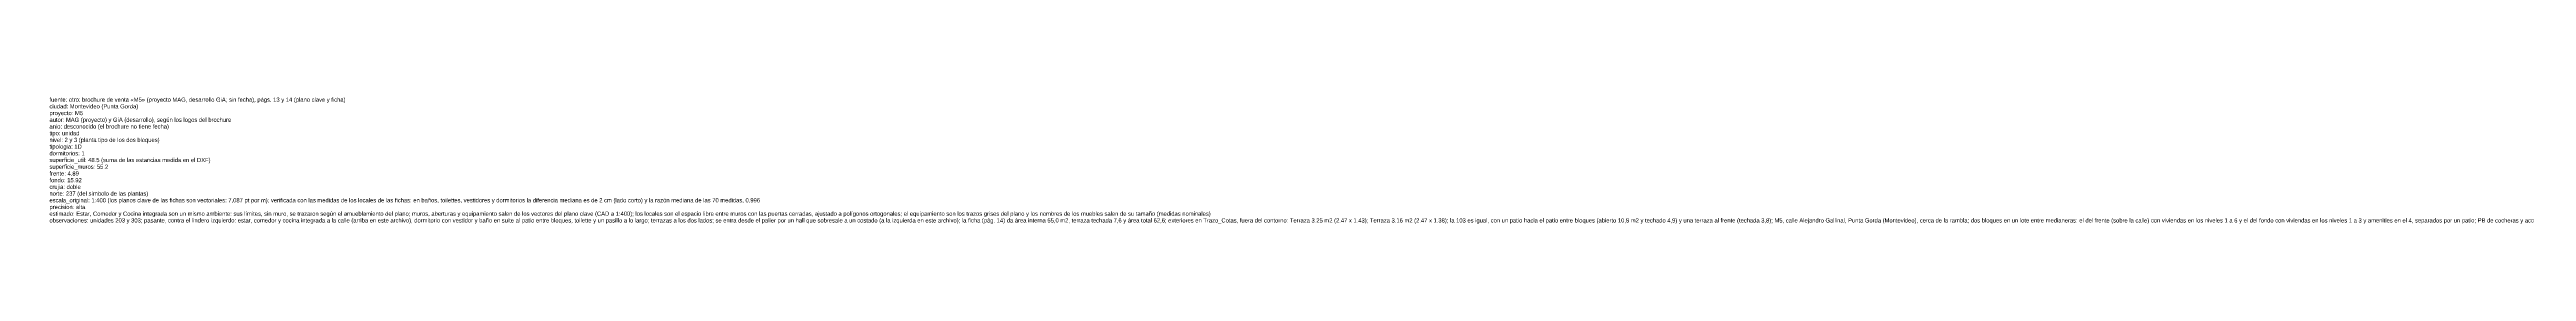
# Model space of a CAD drawing. Header units: metres. Extents: x 0 to 155, y -1 to 18.
# Drawn here: x 7.4 to 154.6, y 10.1 to 17.6 of the extents above; entities that cross this region are included whole.
import ezdxf

# ---------------------------------------------------------------- set-up
doc = ezdxf.new("R2010")
doc.units = ezdxf.units.M
doc.layers.add('Trazo_Datos', color=7, linetype='Continuous')

msp = doc.modelspace()

# ---------------------------------------------------------------- texts
at = {"layer": 'Trazo_Datos'}
for s, p in [('fuente: otro: brochure de venta «M5» (proyecto MAG, desarrollo GiA; sin fecha), págs. 13 y 14 (plano clave y ficha)', (7.39, 17.33)), ('ciudad: Montevideo (Punta Gorda)', (7.39, 16.93)), ('autor: MAG (proyecto) y GiA (desarrollo), según los logos del brochure', (7.39, 16.13)), ('proyecto: M5', (7.39, 16.53)), ('anio: desconocido (el brochure no tiene fecha)', (7.39, 15.73)), ('tipo: unidad', (7.39, 15.33)), ('tipologia: 1D', (7.39, 14.53)), ('nivel: 2 y 3 (planta tipo de los dos bloques)', (7.39, 14.93)), ('dormitorios: 1', (7.39, 14.13)), ('superficie_util: 48.5 (suma de las estancias medida en el DXF)', (7.39, 13.73)), ('superficie_muros: 55.2', (7.39, 13.33)), ('frente: 4.89', (7.39, 12.93)), ('fondo: 15.92', (7.39, 12.53)), ('crujia: doble', (7.39, 12.13)), ('norte: 237 (del símbolo de las plantas)', (7.39, 11.73)), ('escala_original: 1:400 (los planos clave de las fichas son vectoriales: 7,087 pt por m); verificada con las medidas de los locales de las fichas: en baños, toilettes, vestidores y dormitorios la diferencia mediana es de 2 cm (lado corto) y la razón mediana de las 70 medidas, 0,996', (7.39, 11.33)), ('estimado: Estar, Comedor y Cocina integrada son un mismo ambiente: sus límites, sin muro, se trazaron según el amueblamiento del plano; muros, aberturas y equipamiento salen de los vectores del plano clave (CAD a 1:400); los locales son el espacio libre entre muros con las puertas cerradas, ajustado a polígonos ortogonales; el equipamiento son los trazos grises del plano y los nombres de los muebles salen de su tamaño (medidas nominales)', (7.39, 10.53)), ('observaciones: unidades 203 y 303; pasante, contra el lindero izquierdo: estar, comedor y cocina integrada a la calle (arriba en este archivo), dormitorio con vestidor y baño en suite al patio entre bloques, toilette y un pasillo a lo largo; terrazas a los dos lados; se entra desde el palier por un hall que sobresale a un costado (a la izquierda en este archivo); la ficha (pág. 14) da área interna 55,0 m2, terraza techada 7,6 y área total 62,6; exteriores en Trazo_Cotas, fuera del contorno: Terraza 3.25 m2 (2.47 x 1.43); Terraza 3.16 m2 (2.47 x 1.38); la 103 es igual, con un patio hacia el patio entre bloques (abierto 10,8 m2 y techado 4,9) y una terraza al frente (techada 3,8); M5, calle Alejandro Gallinal, Punta Gorda (Montevideo), cerca de la rambla; dos bloques en un lote entre medianeras: el del frente (sobre la calle) con viviendas en los niveles 1 a 6 y el del fondo con viviendas en los niveles 1 a 3 y amenities en el 4, separados por un patio; PB de cocheras y acceso, y subsuelo de cocheras', (7.39, 10.13)), ('precision: alta', (7.39, 10.93))]:
    msp.add_text(s, height=0.25, dxfattribs=at).set_placement(p)

doc.saveas('drawing.dxf')
